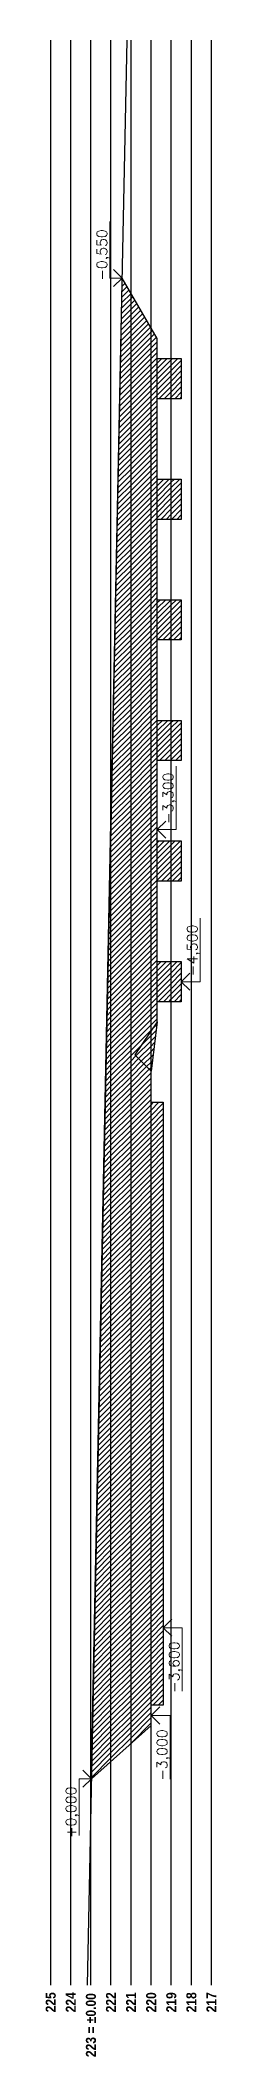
# Model space of a CAD drawing. Header units: millimetres. Extents: x -51 to 2999949, y -1641567 to 415040.
# Drawn here: x 1152430 to 1160937, y 184204 to 284516 of the extents above; entities that cross this region are included whole.
import ezdxf

# ---------------------------------------------------------------- set-up
doc = ezdxf.new("R2010")
doc.units = ezdxf.units.MM
doc.header["$LTSCALE"] = 75
doc.header["$MEASUREMENT"] = 0
for name, color, linetype in [('DNO', 210, 'CONTINUOUS'), ('TEXT hloubky ŘEZ', 255, 'CONTINUOUS'), ('ŘEZ bílá', 251, 'CONTINUOUS'), ('ŘEZ červená', 10, 'CONTINUOUS'), ('šrafy', 90, 'CONTINUOUS')]:
    doc.layers.add(name, color=color, linetype=linetype)
doc.layers.add('texty', color=255, linetype='CONTINUOUS', lineweight=15)
doc.styles.add('romans', font='romans.shx')
doc.styles.add('ŘEZ HLOUBKY', font='ariblk.ttf', dxfattribs={"width": 0.75, "height": 500})
pattern_1 = [(45, (-22901.95, 0), (-132.582521, 132.582521), [])]

msp = doc.modelspace()

# ---------------------------------------------------------------- texts
at = {"layer": 'TEXT hloubky ŘEZ', "char_height": 500, "attachment_point": 1, "rotation": 90, "style": 'ŘEZ HLOUBKY'}
for s, width, heights, insert in [('225', 1674.686176, [0], (1152437.4269, 186408.7405)), ('224', 1674.686176, [0], (1153437.4269, 186408.7405)), ('223 = ±0.00', 3549.990573, [1316.3218], (1154437.4269, 184183.5624)), ('222', 1674.686176, [0], (1155437.4269, 186408.7405)), ('221', 1674.686176, [0], (1156437.4269, 186408.7405)), ('220', 1674.686176, [0], (1157437.4269, 186408.7405)), ('219', 1674.686176, [0], (1158437.4269, 186408.7405)), ('218', 1674.686176, [0], (1159437.4269, 186408.7405)), ('217', 1674.686176, [0], (1160437.4269, 186408.7405))]:
    msp.add_mtext_dynamic_manual_height_columns(s, width=width, gutter_width=2500, heights=heights, dxfattribs=dict(at, insert=insert))
at = {"layer": 'texty', "ltscale": 20, "extrusion": (3.39308e-16, 1.93959e-16, -1), "style": 'romans', "text_generation_flag": 2}
for s, p in [('-0,550', (-1155492.7838, 272557.8863)), ('-3,300', (-1158790.4269, 245527.3633)), ('-4,500', (-1159990.4269, 237960.9215)), ('-3,600', (-1159090.4269, 202302.6445)), ('-3,000', (-1158490.4269, 197931.1011)), ('+0,000', (-1153959.813, 195084.0943))]:
    msp.add_text(s, height=514.89696, rotation=270, dxfattribs=at).set_placement(p)

# ---------------------------------------------------------------- blocks, each defined once
blk = doc.blocks.new('*U12')
at = {"layer": 'DNO'}
for p, q in [((-600, 1000), (600, 1000)), ((600, 1000), (600, -1000)), ((600, -1000), (-600, -1000))]:
    blk.add_line(p, q, dxfattribs=at)
blk = doc.blocks.new('*U13')
at = {"layer": 'DNO', "color": 0, "linetype": 'ByBlock', "lineweight": -2, "transparency": 16777216}
for p in [(0, 0), (0, -6000), (0, -12000), (0, -18000), (0, -24000), (0, -30000)]:
    blk.add_blockref('*U12', p, dxfattribs=at)

# ---------------------------------------------------------------- hatches: boundary and pattern name
at = {"layer": 'šrafy'}
h = msp.add_hatch(dxfattribs=at)
h.set_pattern_fill('ANSI31', color=256, scale=1500)
h.set_pattern_definition(pattern_1)
h.paths.add_polyline_path([(1156687.4269, 271924.1818), (1156244.2, 272687.8564), (1155687.4269, 245573.6917), (1155687.4269, 198903.3452), (1156687.4269, 199793.8214)])
h = msp.add_hatch(dxfattribs=at)
h.set_pattern_fill('ANSI31', color=256, scale=1500)
h.set_pattern_definition(pattern_1)
h.paths.add_polyline_path([(1157687.4269, 233234.2977), (1156880.3738, 234041.3508), (1157687.4269, 235239.076), (1157687.4269, 270201.194), (1156687.4269, 271924.1818), (1156687.4269, 199793.8214), (1157687.4269, 200684.2977)])
h = msp.add_hatch(dxfattribs=at)
h.set_pattern_fill('ANSI31', color=256, scale=1500)
h.set_pattern_definition(pattern_1)
h.paths.add_polyline_path([(1157987.4269, 269684.2977), (1157687.4269, 270201.194), (1157687.4269, 235239.076), (1157987.4269, 235684.2977)])
h = msp.add_hatch(dxfattribs=at)
h.set_pattern_fill('ANSI31', color=256, scale=1500)
h.set_pattern_definition(pattern_1)
h.paths.add_polyline_path([(1158687.4269, 268684.2977), (1157987.4269, 268684.2977), (1157987.4269, 266684.2977), (1158687.4269, 266684.2977)])
h = msp.add_hatch(dxfattribs=at)
h.set_pattern_fill('ANSI31', color=256, scale=1500)
h.set_pattern_definition(pattern_1)
h.paths.add_polyline_path([(1159187.4269, 268684.2977), (1158687.4269, 268684.2977), (1158687.4269, 266684.2977), (1159187.4269, 266684.2977)])
h = msp.add_hatch(dxfattribs=at)
h.set_pattern_fill('ANSI31', color=256, scale=1500)
h.set_pattern_definition(pattern_1)
h.paths.add_polyline_path([(1158687.4269, 262684.2977), (1157987.4269, 262684.2977), (1157987.4269, 260684.2977), (1158687.4269, 260684.2977)])
h = msp.add_hatch(dxfattribs=at)
h.set_pattern_fill('ANSI31', color=256, scale=1500)
h.set_pattern_definition(pattern_1)
h.paths.add_polyline_path([(1159187.4269, 262684.2977), (1158687.4269, 262684.2977), (1158687.4269, 260684.2977), (1159187.4269, 260684.2977)])
h = msp.add_hatch(dxfattribs=at)
h.set_pattern_fill('ANSI31', color=256, scale=1500)
h.set_pattern_definition(pattern_1)
h.paths.add_polyline_path([(1158687.4269, 256684.2977), (1157987.4269, 256684.2977), (1157987.4269, 254684.2977), (1158687.4269, 254684.2977)])
h = msp.add_hatch(dxfattribs=at)
h.set_pattern_fill('ANSI31', color=256, scale=1500)
h.set_pattern_definition(pattern_1)
h.paths.add_polyline_path([(1159187.4269, 256684.2977), (1158687.4269, 256684.2977), (1158687.4269, 254684.2977), (1159187.4269, 254684.2977)])
h = msp.add_hatch(dxfattribs=at)
h.set_pattern_fill('ANSI31', color=256, scale=1500)
h.set_pattern_definition(pattern_1)
h.paths.add_polyline_path([(1158687.4269, 250684.2977), (1157987.4269, 250684.2977), (1157987.4269, 248684.2977), (1158687.4269, 248684.2977)])
h = msp.add_hatch(dxfattribs=at)
h.set_pattern_fill('ANSI31', color=256, scale=1500)
h.set_pattern_definition(pattern_1)
h.paths.add_polyline_path([(1159187.4269, 250684.2977), (1158687.4269, 250684.2977), (1158687.4269, 248684.2977), (1159187.4269, 248684.2977)])
h = msp.add_hatch(dxfattribs=at)
h.set_pattern_fill('ANSI31', color=256, scale=1500)
h.set_pattern_definition(pattern_1)
h.paths.add_polyline_path([(1155687.4269, 245573.6917), (1154711.2292, 198034.0643), (1155687.4269, 198903.3452)])
h = msp.add_hatch(dxfattribs=at)
h.set_pattern_fill('ANSI31', color=256, scale=1500)
h.set_pattern_definition(pattern_1)
h.paths.add_polyline_path([(1158687.4269, 244684.2977), (1157987.4269, 244684.2977), (1157987.4269, 242684.2977), (1158687.4269, 242684.2977)])
h = msp.add_hatch(dxfattribs=at)
h.set_pattern_fill('ANSI31', color=256, scale=1500)
h.set_pattern_definition(pattern_1)
h.paths.add_polyline_path([(1159187.4269, 244684.2977), (1158687.4269, 244684.2977), (1158687.4269, 242684.2977), (1159187.4269, 242684.2977)])
h = msp.add_hatch(dxfattribs=at)
h.set_pattern_fill('ANSI31', color=256, scale=1500)
h.set_pattern_definition(pattern_1)
h.paths.add_polyline_path([(1158687.4269, 238684.2977), (1157987.4269, 238684.2977), (1157987.4269, 236684.2977), (1158687.4269, 236684.2977)])
h = msp.add_hatch(dxfattribs=at)
h.set_pattern_fill('ANSI31', color=256, scale=1500)
h.set_pattern_definition(pattern_1)
h.paths.add_polyline_path([(1159187.4269, 238684.2977), (1158687.4269, 238684.2977), (1158687.4269, 236684.2977), (1159187.4269, 236684.2977)])
h = msp.add_hatch(dxfattribs=at)
h.set_pattern_fill('ANSI31', color=256, scale=1500)
h.set_pattern_definition(pattern_1)
h.paths.add_polyline_path([(1157687.4269, 235239.076), (1156880.3738, 234041.3508), (1157687.4269, 233234.2977)], flags=17)
h = msp.add_hatch(dxfattribs=at)
h.set_pattern_fill('ANSI31', color=256, scale=1500)
h.set_pattern_definition(pattern_1)
h.paths.add_polyline_path([(1157987.4269, 235684.2977), (1157687.4269, 235239.076), (1157687.4269, 233234.2977)])
h = msp.add_hatch(dxfattribs=at)
h.set_pattern_fill('ANSI31', color=256, scale=1500)
h.set_pattern_definition(pattern_1)
h.paths.add_polyline_path([(1158287.4269, 231684.2977), (1157687.4269, 231684.2977), (1157687.4269, 201684.2977), (1158287.4269, 201684.2977)])

# ---------------------------------------------------------------- linework, layer by layer
at = {"layer": 'DNO'}
for p, q in [((1157987.4269, 269684.2977), (1156244.2, 272687.8564)), ((1157987.4269, 235684.2977), (1157987.4269, 269684.2977)), ((1157987.4269, 235684.2977), (1157987.4269, 245573.6917)), ((1157987.4269, 235684.2977), (1156880.3738, 234041.3508)), ((1157987.4269, 235684.2977), (1157687.4269, 233234.2977)), ((1157687.4269, 233234.2977), (1156880.3738, 234041.3508)), ((1157687.4269, 200684.2977), (1157687.4269, 233234.2977)), ((1157687.4269, 231684.2977), (1158287.4269, 231684.2977)), ((1158287.4269, 231684.2977), (1158287.4269, 201684.2977)), ((1158287.4269, 201684.2977), (1157687.4269, 201684.2977)), ((1157687.4269, 200684.2977), (1154711.2292, 198034.0643))]:
    msp.add_line(p, q, dxfattribs=at)
at = {"layer": 'texty', "linetype": 'ByBlock', "lineweight": 20, "ltscale": 5}
for p, q in [((1155631.6162, 275507.8564), (1155631.6162, 272687.8564)), ((1156244.2, 272687.8564), (1155817.9081, 273114.1483)), ((1156244.2, 272687.8564), (1155631.6162, 272687.8564)), ((1156244.2, 272687.8564), (1155817.9081, 272261.5645)), ((1158929.2592, 248407.3633), (1158929.2592, 245250.7395)), ((1157987.4269, 245250.7395), (1158413.7188, 245677.0314)), ((1157987.4269, 245250.7395), (1158413.7188, 244824.4476)), ((1157987.4269, 245250.7395), (1158929.2592, 245250.7395)), ((1160129.2592, 240840.9215), (1160129.2592, 237684.2977)), ((1159187.4269, 237684.2977), (1159613.7188, 238110.5896)), ((1159187.4269, 237684.2977), (1159613.7188, 237258.0058)), ((1159187.4269, 237684.2977), (1160129.2592, 237684.2977)), ((1158287.4269, 205546.0409), (1158713.7188, 205972.3328)), ((1158287.4269, 205546.0409), (1158713.7188, 205119.749)), ((1158287.4269, 205546.0409), (1159229.2592, 205546.0409)), ((1159229.2592, 202389.417), (1159229.2592, 205546.0409)), ((1157687.4269, 201174.4975), (1158113.7188, 201600.7894)), ((1157687.4269, 201174.4975), (1158113.7188, 200748.2056)), ((1157687.4269, 201174.4975), (1158629.2592, 201174.4975)), ((1158629.2592, 198017.8736), (1158629.2592, 201174.4975)), ((1154711.2292, 198034.0643), (1154098.6453, 198034.0643)), ((1154098.6453, 195214.0643), (1154098.6453, 198034.0643)), ((1154711.2292, 198034.0643), (1154284.9372, 198460.3562)), ((1154711.2292, 198034.0643), (1154284.9372, 197607.7724))]:
    msp.add_line(p, q, dxfattribs=at)
at = {"layer": 'ŘEZ bílá'}
for p, q in [((1152687.4269, 187760.6701), (1152687.4269, 284515.909)), ((1153687.4269, 187760.6701), (1153687.4269, 284515.909)), ((1154687.4269, 187760.6701), (1154687.4269, 284515.909)), ((1155687.4269, 187760.6701), (1155687.4269, 284515.909)), ((1156687.4269, 187760.6701), (1156687.4269, 284515.909)), ((1157687.4269, 187760.6701), (1157687.4269, 284515.909)), ((1158687.4269, 187760.6701), (1158687.4269, 284515.909)), ((1159687.4269, 187760.6701), (1159687.4269, 284515.909)), ((1160687.4269, 187760.6701), (1160687.4269, 284515.909))]:
    msp.add_line(p, q, dxfattribs=at)
at = {"layer": 'ŘEZ červená'}
for p, q in [((1154687.4269, 196874.9227), (1156487.0819, 284515.909)), ((1156182.5237, 269684.2977), (1154500.2712, 187760.6701)), ((1154687.4269, 196874.9227), (1155687.4269, 245573.6917))]:
    msp.add_line(p, q, dxfattribs=at)

# ---------------------------------------------------------------- block references
at = {"layer": 'DNO'}
msp.add_blockref('*U13', (1158587.4269, 267684.2977), dxfattribs=at)

msp.set_redraw_order([(e.dxf.handle, doc.entitydb.next_handle()) for e in msp.query("TEXT MTEXT ATTDEF DIMENSION ARC_DIMENSION")])  # texts and dimensions are drawn at this point

doc.saveas('drawing.dxf')
